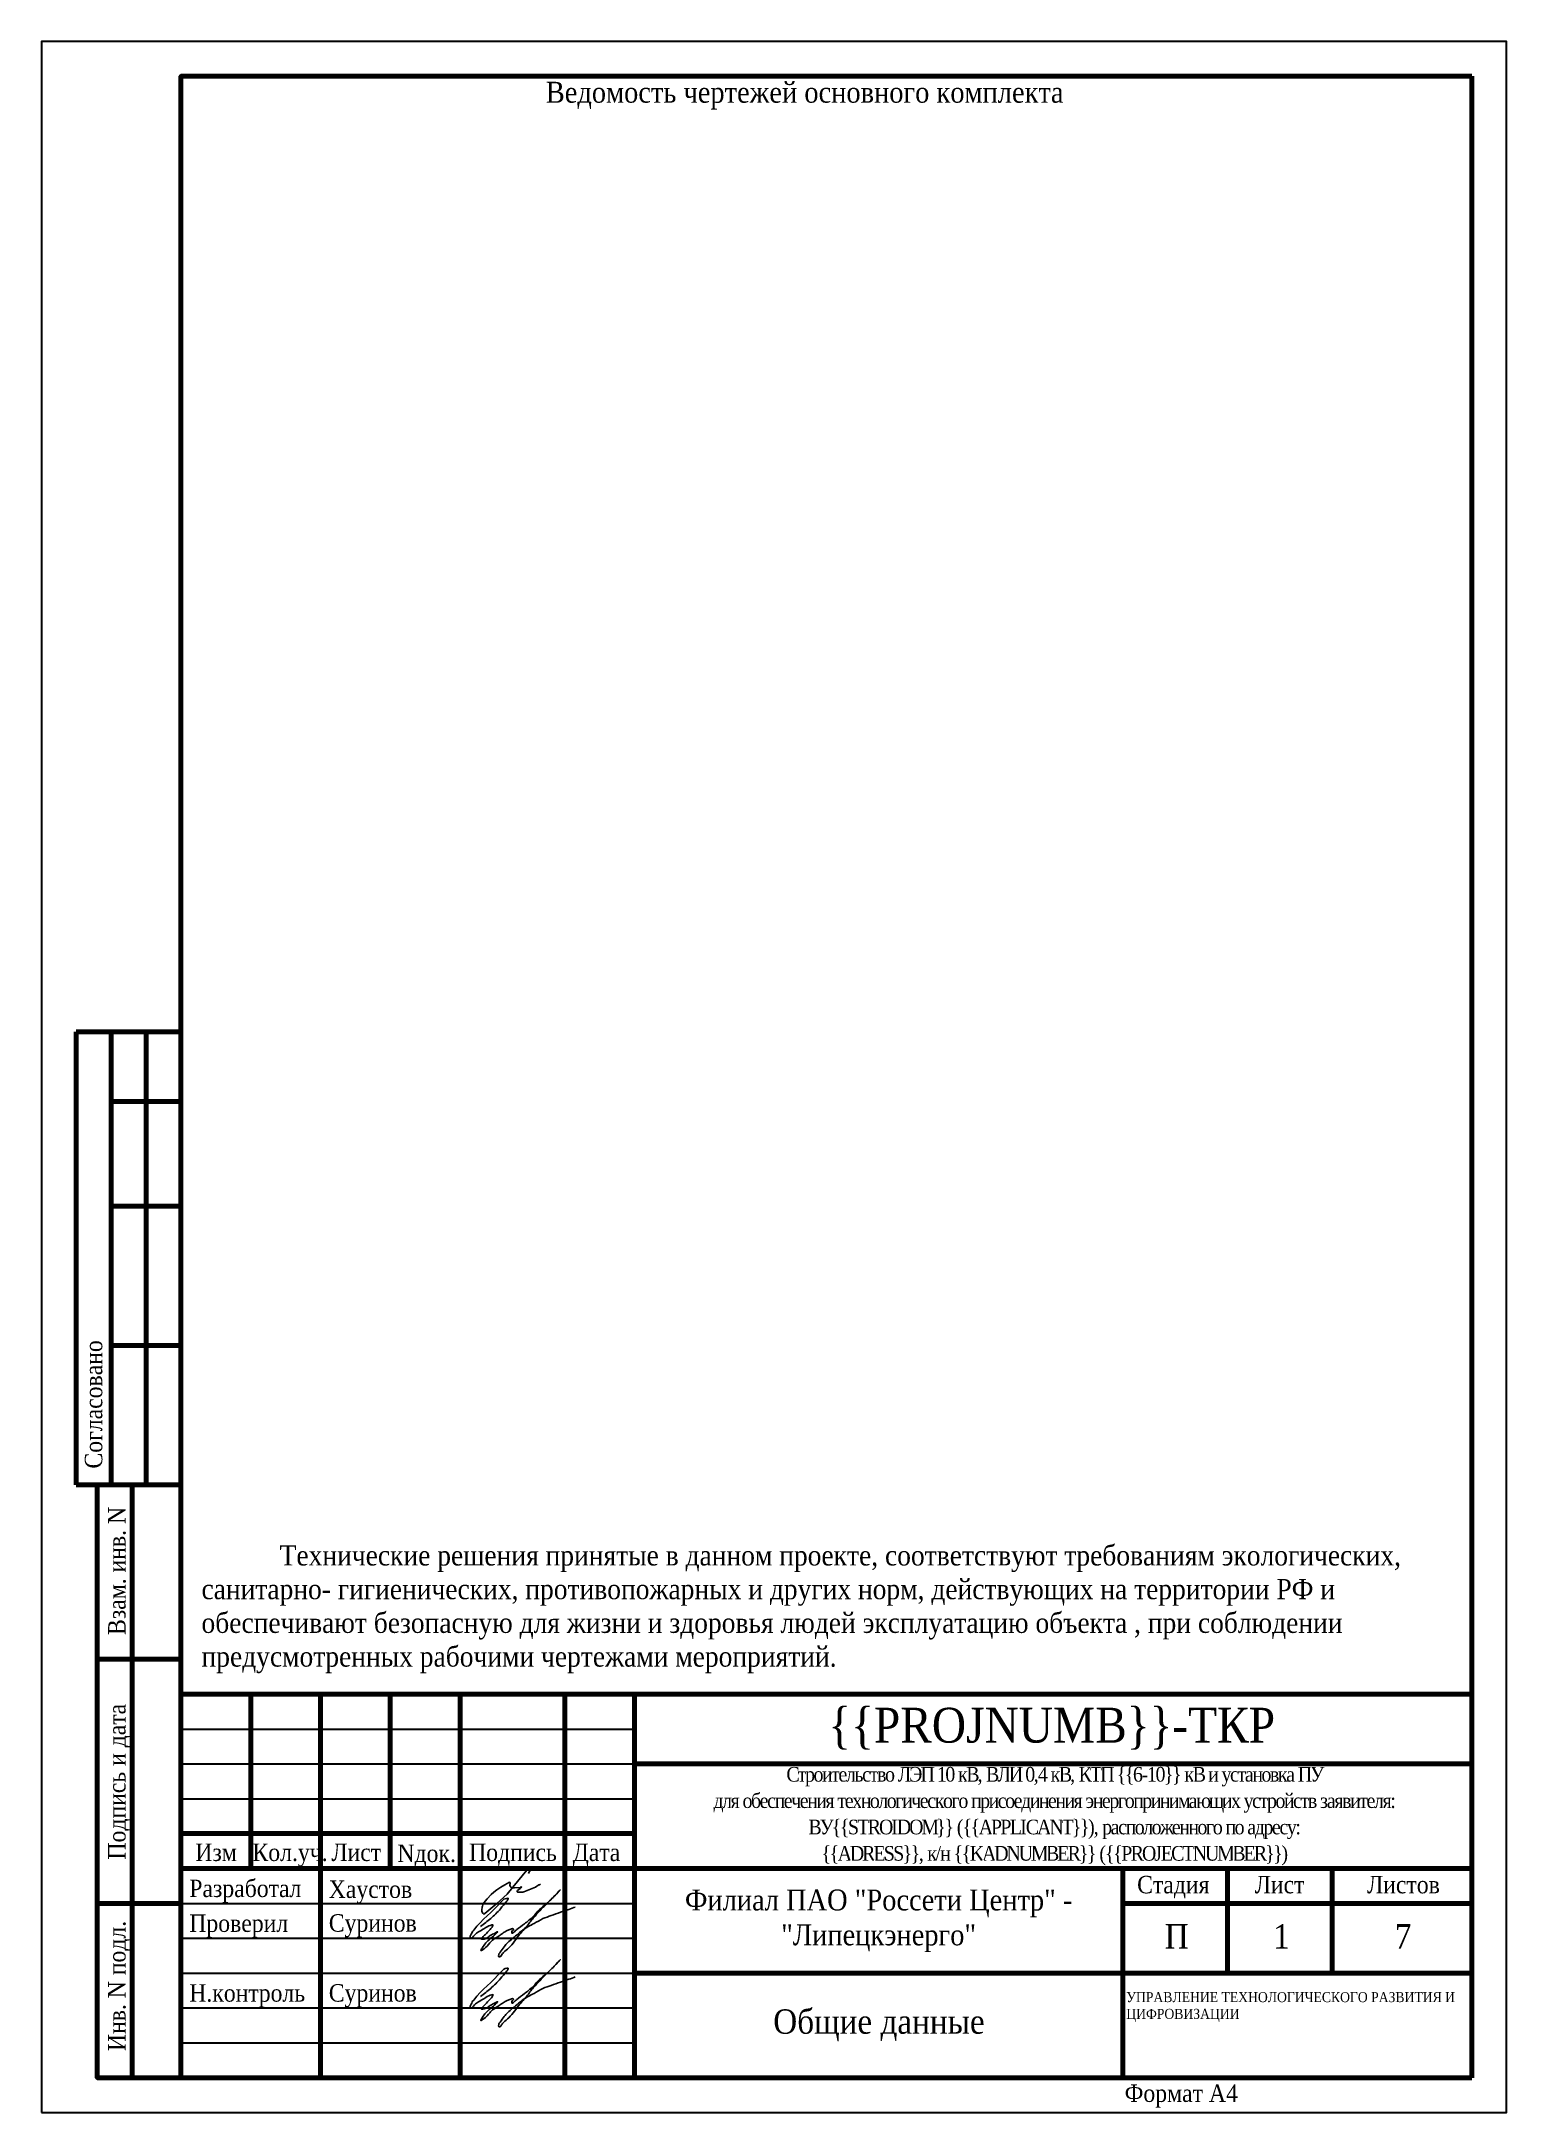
# Model space of a CAD drawing. Header units: millimetres. Extents: x 2387 to 10678, y 3592 to 3913.
# Drawn here: x 6057.9 to 6267.9, y 3616.3 to 3913.3 of the extents above; entities that cross this region are included whole.
import ezdxf

# ---------------------------------------------------------------- set-up
doc = ezdxf.new("R2010")
doc.units = ezdxf.units.MM
doc.layers.add('П', color=7, linetype='Continuous')
doc.layers.add('Чертеж', color=7, linetype='Continuous')
doc.styles.add('Simplex8', font='Times New Roman.ttf', dxfattribs={"height": 3.5})
doc.styles.add('стиль1', font='Times New Roman.ttf', dxfattribs={"width": 0.9})
doc.styles.add('стиль2', font='Times New Roman.ttf', dxfattribs={"width": 0.9, "height": 2.5})

msp = doc.modelspace()

# ---------------------------------------------------------------- texts
at = {"layer": 'Чертеж', "lineweight": 25, "style": 'стиль1', "width": 0.9}
for s, height, p in [('Ведомость чертежей основного комплекта ', 3, (6130.172, 3904.525)), ('Изм', 2.5, (6079.937, 3652.386)), ('Кол.уч.', 2.5, (6088.134, 3652.386)), ('Лист', 2.5, (6099.457, 3652.386)), ('Nдок.', 2.5, (6108.906, 3652.243)), ('Подпись', 2.5, (6119.181, 3652.386)), ('Дата', 2.5, (6134.023, 3652.386)), ('Стадия', 2.5, (6214.932, 3647.754)), ('Лист', 2.5, (6231.804, 3647.754)), ('Листов', 2.5, (6247.902, 3647.754)), ('П', 3.5, (6218.882, 3639.839)), ('1', 3.5, (6234.43, 3639.839)), ('7', 3.5, (6251.873, 3639.839)), ('Формат А4', 2.5, (6213.145, 3617.841))]:
    msp.add_text(s, height=height, dxfattribs=at).set_placement(p)
at = {"layer": 'Чертеж', "insert": (6080.826, 3697.666), "char_height": 2.8, "width": 181.17251, "attachment_point": 1, "style": 'стиль2'}
msp.add_mtext('^I{\\H1.0357x;Технические решения принятые в данном проекте, соответствуют требованиям экологических, санитарно- гигиенических, противопожарных и других норм, действующих на территории РФ и обеспечивают безопасную для жизни и здоровья людей эксплуатацию объекта , при соблюдении предусмотренных рабочими чертежами мероприятий.\\P}\\P\\pxi16;      ', dxfattribs=at)
at = {"layer": 'Чертеж', "lineweight": 25, "attachment_point": 5}
for s, insert, char_height, width, style in [('\\{\\{PROJNUMB\\}\\}-ТКР', (6202.689, 3671.356), 5, 119.88502, 'стиль2'), ('\\pxsm1.0792;{\\T0.85;Строительство ЛЭП 10 кВ, ВЛИ 0,4 кВ, КТП \\{\\{6-10\\}\\} кВ и установка ПУ  \\Pдля обеспечения технологического присоединения энергопринимающих устройств заявителя: \\PВУ\\{\\{STROIDOM\\}\\} (\\{\\{APPLICANT\\}\\}), расположенного по адресу:\\P\\{\\{ADRESS\\}\\}, к/н \\{\\{KADNUMBER\\}\\} (\\{\\{PROJECTNUMBER\\}\\})}', (6203.053, 3658.813), 2.1, 119.6632, 'стиль1'), ('Филиал ПАО "Россети Центр" - "Липецкэнерго"', (6177.884, 3643.813), 3, 70, 'стиль2'), ('\\pxql;{\\fTimes New Roman|b0|i0|c204|p16;\\H0.8x;УПРАВЛЕНИЕ ТЕХНОЛОГИЧЕСКОГО РАЗВИТИЯ И ЦИФРОВИЗАЦИИ}', (6240.48, 3631.435), 1.8, 54.19561, 'стиль2'), ('Общие данные', (6177.928, 3628.813), 3.5, 70.08803, 'стиль1')]:
    msp.add_mtext(s, dxfattribs=dict(at, insert=insert, char_height=char_height, width=width, style=style))

# ---------------------------------------------------------------- blocks, each defined once
blk = doc.blocks.new('Штамп б')
at = {"lineweight": 70}
for points in [[(20, 0), (8, 0), (8, 85), (20, 85)], [(13, 0), (13, 85)], [(8, 60), (20, 60)], [(8, 25), (20, 25)]]:
    blk.add_lwpolyline(points, dxfattribs=at)
at = {"lineweight": 25, "style": 'Simplex8', "width": 0.9}
for s, p in [('Взам. инв. N', (12.06, 63.49)), ('Подпись и дата', (12.06, 31.28)), ('Инв. N подл.', (12.06, 3.82))]:
    blk.add_text(s, height=2.5, rotation=90, dxfattribs=at).set_placement(p)
blk = doc.blocks.new('A$C7F1F469D')
at = {"color": 5, "lineweight": 25}
blk.add_spline([(-0.1, 1.78), (1.34, 2.93), (2.75, 4.33), (3.55, 5.31), (3.81, 5.64), (3.86, 5.8), (3.66, 5.81), (3.25, 5.7), (2.89, 5.36), (-1.09, 1.26), (-1.29, 0.98), (-1.47, 0.67), (-1.59, 0.28), (-1.54, 0.16), (-0.98, 0.55), (-0.42, 1.01), (0.34, 1.44), (1.08, 1.86), (1.69, 1.97), (1.62, 1.83), (1.26, 1.37), (0.56, 0.61), (0.16, 0.22), (0, 0), (0.24, -0.04), (0.82, 0.16), (1.44, 0.58), (2.18, 0.95), (2.33, 1.04), (1.93, 0.58), (1.28, 0.02), (0.64, -0.58), (0.1, -1.31), (-0.06, -1.68), (0.13, -1.59), (0.39, -1.41), (1.23, -0.56), (1.62, -0.16), (2.27, 0.27), (2.82, 0.65), (3.41, 1.04), (3.83, 1.25), (4.1, 1.35), (4.33, 1.44), (4.56, 1.45), (4.6, 1.35), (4.48, 1.19), (4.35, 0.92), (4.39, 0.82), (4.59, 0.91), (5.09, 1.34), (6.19, 2.18), (7.41, 3.21), (8.36, 4.22), (9.62, 5.31), (10.99, 6.68), (11.27, 6.98), (9.83, 5.51), (8.6, 4.26), (7.7, 3.28), (7.2, 2.7), (6.74, 2.12), (6.16, 1.41), (5.49, 0.62), (4.74, -0.34), (3.92, -1.29), (3.19, -1.94), (2.91, -2.31), (2.67, -2.58), (2.52, -2.55), (2.49, -2.26), (2.69, -1.9), (3.27, -1.11), (3.8, -0.52), (4.48, 0.07), (5.33, 0.79), (5.97, 1.29), (6.7, 1.77), (7.56, 2.21), (8.83, 2.91), (10.02, 3.35), (11.36, 3.83), (12.55, 4.24), (13.47, 4.57)], degree=3, dxfattribs=at)
blk = doc.blocks.new('Штамп фамилии')
at = {"layer": 'Чертеж', "color": 5, "lineweight": -2}
blk.add_lwpolyline([(47.56, 0.85), (47.63, 0.98), (47.71, 1.12), (47.75, 1.2), (47.79, 1.26), (47.82, 1.32), (47.85, 1.37), (47.85, 1.41), (47.85, 1.5), (47.83, 1.56), (47.8, 1.58), (47.75, 1.59), (47.69, 1.59), (47.65, 1.58), (47.6, 1.56), (47.53, 1.53), (47.47, 1.48), (47.41, 1.42), (47.34, 1.32), (45.35, -1.11), (44.5, -2.12), (43.04, -3.43), (41.29, -4.9), (41.18, -4.96), (41.1, -4.94), (41.06, -4.9), (41.02, -4.83), (40.95, -4.71), (40.89, -4.56), (40.88, -4.4), (40.88, -4.26), (40.91, -4.09), (40.95, -3.94), (40.99, -3.84), (41.05, -3.64), (41.14, -3.44), (41.38, -3.09), (41.64, -2.76), (42.23, -2.17), (42.59, -1.81), (43.05, -1.48), (43.63, -1.13), (44.19, -0.77), (44.85, -0.41), (44.92, -0.44), (44.94, -0.46), (44.95, -0.51), (44.89, -0.87), (44.97, -1.02), (45.03, -1.1), (45.09, -1.13), (45.19, -1.2), (45.35, -1.22), (45.55, -1.22), (46.39, -1.16), (46.48, -1.08), (46.54, -1.05), (46.56, -1.07), (46.57, -1.09), (46.56, -1.13), (46.54, -1.15), (46.53, -1.18), (46.48, -1.21), (46.37, -1.3), (46.01, -1.59), (45.97, -1.66), (45.96, -1.7), (45.96, -1.78), (45.99, -1.81), (46.12, -1.82), (46.26, -1.81), (46.68, -1.81), (46.77, -1.8), (46.92, -1.76), (47.12, -1.67), (48.59, -1.09), (48.75, -0.97), (48.9, -0.86), (49.05, -0.79), (49.15, -0.75), (49.3, -0.69)], dxfattribs=at)
at = {"layer": 'Чертеж', "color": 67, "lineweight": -2, "true_color": 0x727430}
for p in [(40.81, -8.53), (40.81, -18.55)]:
    blk.add_blockref('A$C7F1F469D', p, dxfattribs=at)
at = {"color": 7, "char_height": 2.5, "attachment_point": 4, "style": 'стиль1'}
for s, insert, width in [(' Разработал', (-1.9, -1.68), 17), ('Хаустов', (18.94, -1.81), 20), (' Проверил', (-1.9, -6.68), 17), (' Суринов', (18.1, -6.65), 20), (' Н.контроль', (-1.9, -16.68), 17), (' Суринов', (18.1, -16.68), 20)]:
    blk.add_mtext(s, dxfattribs=dict(at, insert=insert, width=width))
blk = doc.blocks.new('A$C31D65421')
blk.add_blockref('Штамп фамилии', (2.24, 18.43))
blk = doc.blocks.new('A$C5B0935FB')
at = {"lineweight": 70}
for p, q in [((20, 65), (5, 65)), ((5, 0), (5, 65)), ((10, 55), (10, 65)), ((15, 0), (15, 65)), ((20, 0), (20, 65)), ((10, 40), (10, 55)), ((10, 55), (20, 55)), ((10, 20), (10, 40)), ((10, 40), (20, 40)), ((10, 0), (10, 20)), ((10, 20), (20, 20)), ((10, 0), (5, 0)), ((15, 0), (10, 0)), ((20, 0), (15, 0)), ((15, 0), (15, 0))]:
    blk.add_line(p, q, dxfattribs=at)
at = {"lineweight": 25, "style": 'стиль1', "width": 0.9}
blk.add_text('Согласовано', height=2.5, rotation=90, dxfattribs=at).set_placement((8.72, 2.35))

# ---------------------------------------------------------------- linework, layer by layer
at = {"layer": 'П', "linetype": 'Continuous', "lineweight": 0}
msp.add_lwpolyline([(6057.884, 3913.313), (6267.884, 3913.313), (6267.884, 3616.313), (6057.884, 3616.313)], close=True, dxfattribs=at)
at = {"layer": 'П', "lineweight": 30}
msp.add_lwpolyline([(6057.884, 3616.313), (6267.884, 3616.313), (6267.884, 3913.313), (6057.884, 3913.313)], close=True, dxfattribs=at)
at = {"layer": 'Чертеж', "lineweight": 70}
for p, q in [((6262.884, 3621.313), (6262.884, 3908.313)), ((6262.884, 3676.313), (6077.884, 3676.313)), ((6077.884, 3676.313), (6077.884, 3621.313))]:
    msp.add_line(p, q, dxfattribs=at)
for points in [[(6262.884, 3908.313), (6077.884, 3908.313), (6077.884, 3621.313)], [(6087.884, 3676.313), (6087.884, 3651.313)], [(6097.884, 3676.313), (6097.884, 3621.313)], [(6107.884, 3676.313), (6107.884, 3651.313)], [(6117.884, 3676.313), (6117.884, 3621.313)], [(6132.884, 3676.313), (6132.884, 3621.313)], [(6142.884, 3676.313), (6142.884, 3621.313)], [(6142.884, 3666.313), (6262.884, 3666.313)], [(6077.884, 3656.313), (6142.884, 3656.313)], [(6077.884, 3651.313), (6262.884, 3651.313)], [(6212.884, 3651.313), (6212.884, 3621.313)], [(6227.884, 3651.313), (6227.884, 3636.313)], [(6242.884, 3651.313), (6242.884, 3636.313)], [(6212.884, 3646.313), (6262.884, 3646.313)], [(6142.884, 3636.313), (6262.884, 3636.313)], [(6077.884, 3621.313), (6262.884, 3621.313)]]:
    msp.add_lwpolyline(points, dxfattribs=at)
at = {"layer": 'Чертеж', "lineweight": 30}
for points in [[(6077.884, 3671.313), (6142.884, 3671.313)], [(6077.884, 3666.313), (6142.884, 3666.313)], [(6077.884, 3661.313), (6142.884, 3661.313)], [(6077.884, 3646.313), (6142.884, 3646.313)], [(6077.884, 3641.313), (6142.884, 3641.313)], [(6077.884, 3636.313), (6142.884, 3636.313)], [(6077.884, 3631.313), (6142.884, 3631.313)], [(6077.884, 3626.313), (6142.884, 3626.313)]]:
    msp.add_lwpolyline(points, dxfattribs=at)

# ---------------------------------------------------------------- block references
msp.add_blockref('A$C5B0935FB', (6057.884, 3706.313))
at = {"layer": 'Чертеж', "lineweight": 25}
msp.add_blockref('Штамп б', (6057.884, 3621.313), dxfattribs=at)
at = {"layer": 'Чертеж', "linetype": 'Continuous', "lineweight": 0}
msp.add_blockref('A$C31D65421', (6077.884, 3631.313), dxfattribs=at)

msp.set_redraw_order([(e.dxf.handle, doc.entitydb.next_handle()) for e in msp.query("TEXT MTEXT ATTDEF DIMENSION ARC_DIMENSION")])  # texts and dimensions are drawn at this point

doc.saveas('drawing.dxf')
